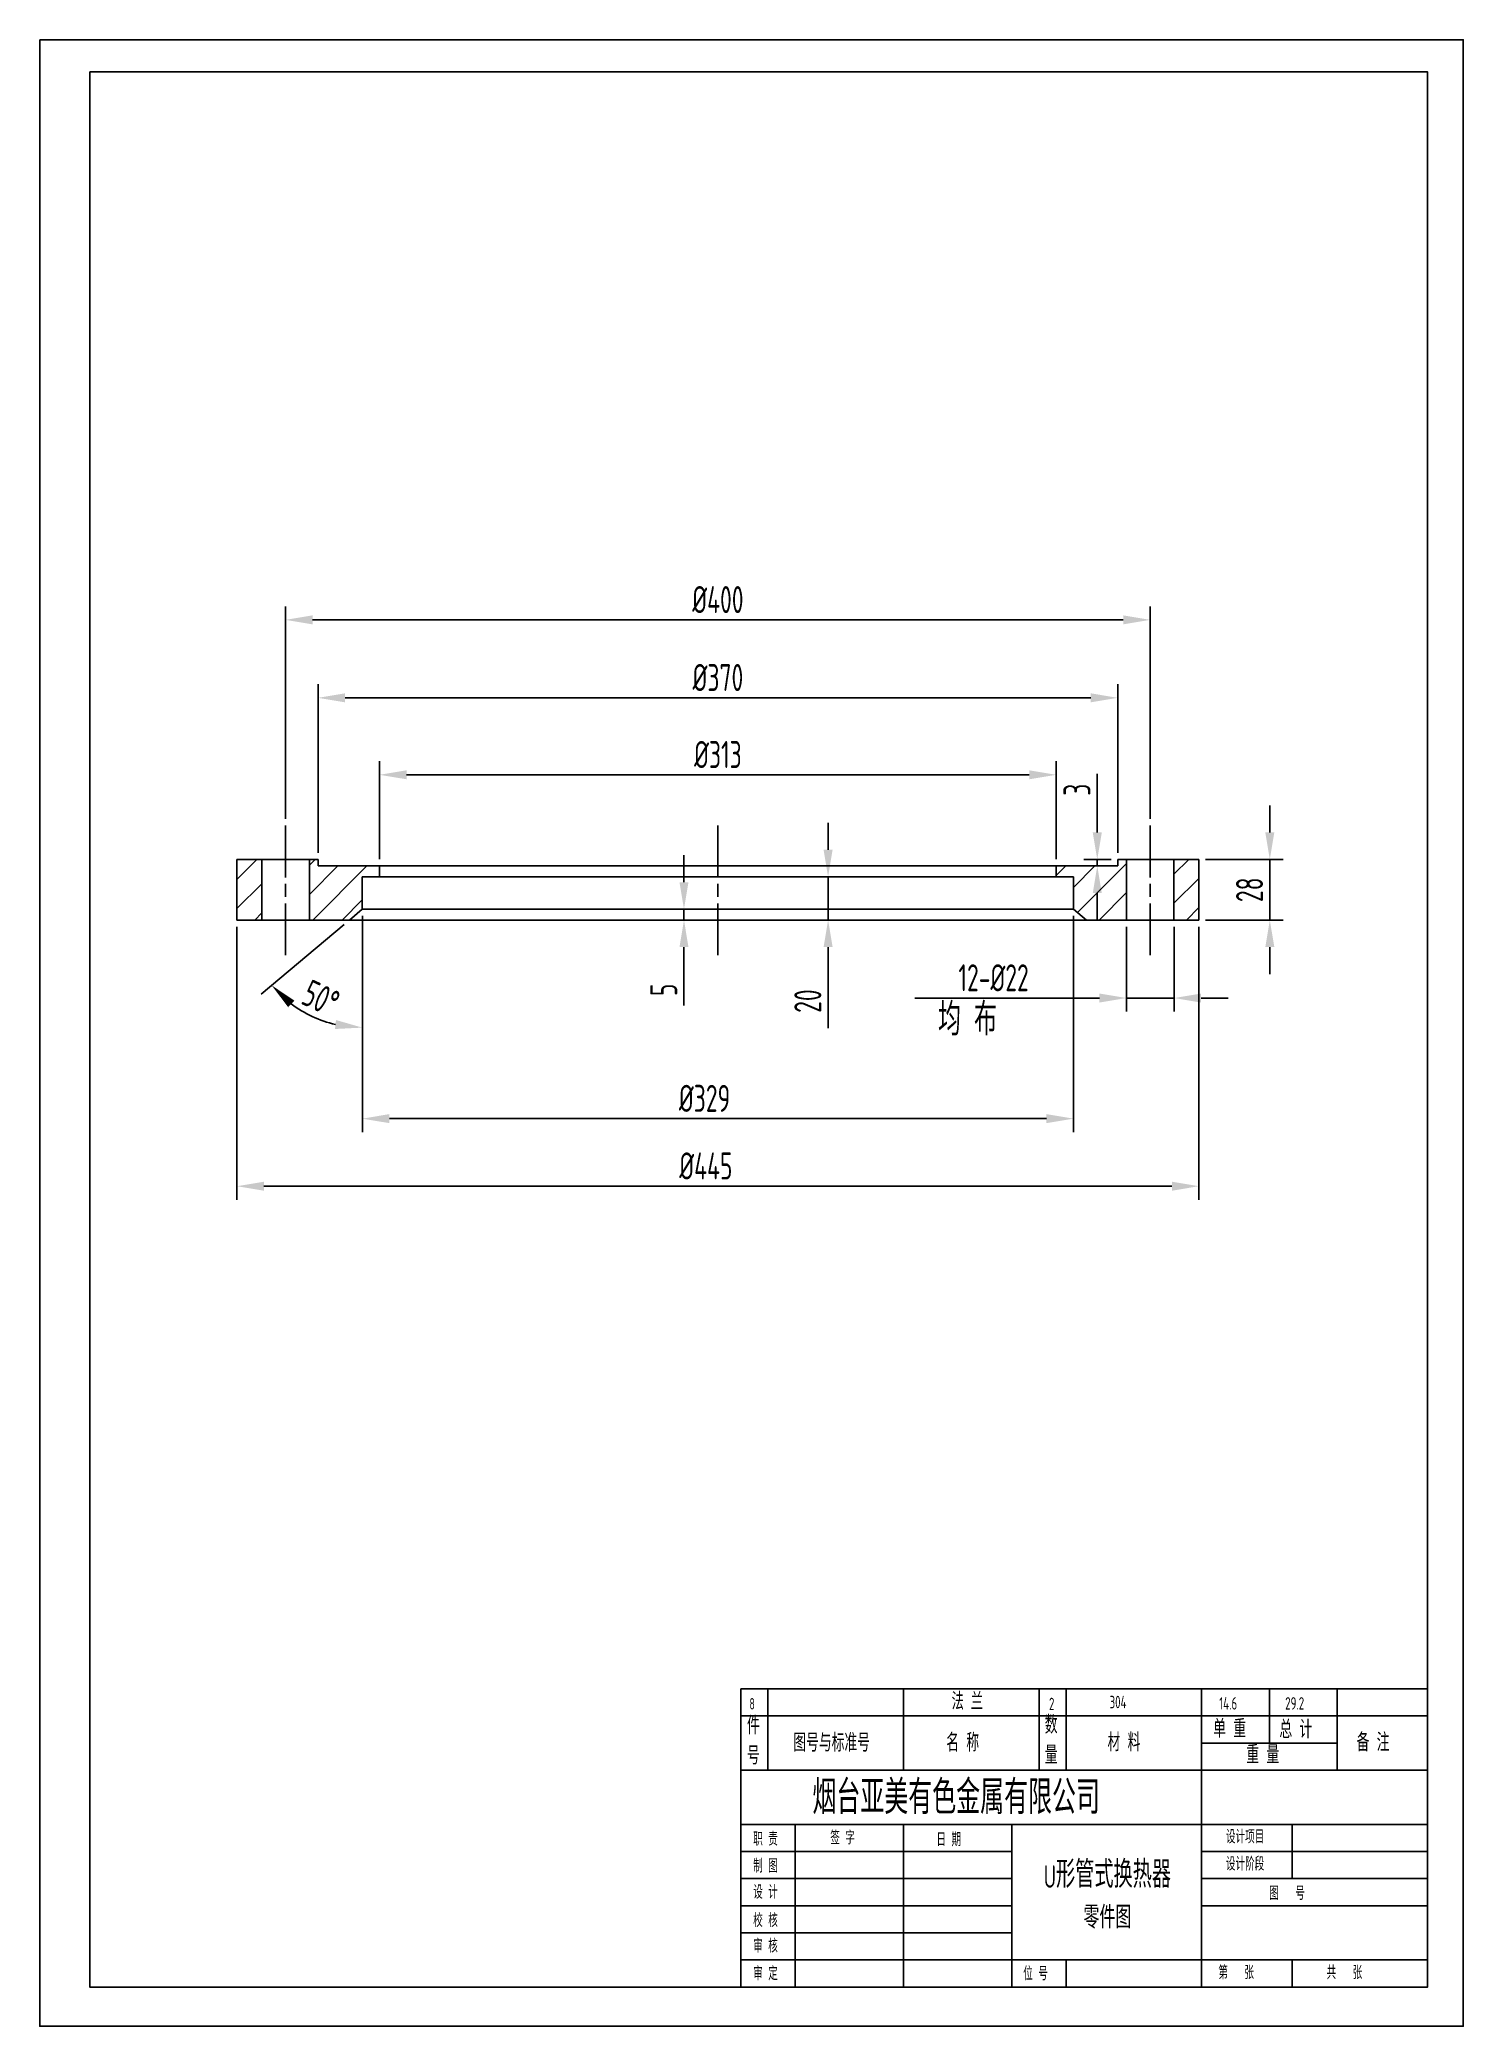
# Model space of a CAD drawing. Extents: x 1875 to 8428, y 2369 to 7964.
# Drawn here: x 6601 to 7259, y 3399 to 4318 of the extents above; entities that cross this region are included whole.
import ezdxf

# ---------------------------------------------------------------- set-up
doc = ezdxf.new("R2010")
doc.units = 0
doc.linetypes.add('ACAD_ISO08W100', pattern=[36, 24, -3, 6, -3])
doc.layers.get('DEFPOINTS').update_dxf_attribs({"linetype": 'CONTINUOUS'})
for name, color, linetype in [('中心线', 1, 'ACAD_ISO08W100'), ('实线', 6, 'CONTINUOUS'), ('文本', 4, 'CONTINUOUS'), ('标注', 3, 'CONTINUOUS')]:
    doc.layers.add(name, color=color, linetype=linetype)
doc.styles.get("Standard").update_dxf_attribs({"font": 'isocp.shx', "width": 0.707, "bigfont": 'hztxt.shx'})
doc.dimstyles.new('ISO-25', dxfattribs={"dimtxt": 2.5, "dimasz": 2.5, "dimexe": 1.25, "dimexo": 0.625, "dimtad": 1, "dimtxsty": 'STANDARD', "dimcen": 2.5, "dimazin": 3, "dimtfac": 1, "dimtmove": 0, "dimatfit": 3})

msp = doc.modelspace()

# ---------------------------------------------------------------- texts
at = {"layer": '文本'}
for s, insert, char_height, width, attachment_point in [('均 布', (7016.232, 3872.451), 15, 59.49103, 1), ('8', (6928.996, 3550.849), 5.225, 16.81669, 1), ('法 兰', (7022.534, 3553.387), 8, 260.80086, 1), ('2', (7067.597, 3551.032), 5.76, 30.789, 1), ('304', (7095.609, 3551.905), 5.76, 129.49487, 1), ('14.6', (7146.342, 3551.289), 5.76, 119.53372, 1), ('29.2', (7176.865, 3551.289), 5.76, 119.53372, 1), ('件\\P号', (6927.884, 3542.425), 8.361, 11.45025, 1), ('数\\P量', (7065.658, 3542.721), 8.361, 11.45025, 1), ('单 重', (7143.585, 3540.905), 8.3608, 85.66708, 1), ('总 计', (7174.187, 3540.573), 8.3608, 85.66708, 1), ('图号与标准号', (6949.313, 3534.424), 8.3608, 60.88768, 1), ('名 称', (7020.049, 3534.489), 8.3608, 85.66708, 1), ('材 料', (7094.687, 3534.633), 8.3608, 85.66708, 1), ('重 量', (7158.886, 3528.936), 8.3608, 85.66708, 1), ('备 注', (7209.907, 3534.633), 8.3608, 85.66708, 1), ('烟台亚美有色金属有限公司', (6958.148, 3512.851), 15.67642, 213.19926, 1), ('职 责', (6930.741, 3488.828), 6.2706, 40.75469, 1), ('签 字', (6966.401, 3489.396), 6.2706, 34.03398, 1), ('日 期', (7015.512, 3488.586), 6.2706, 34.43914, 1), ('设计项目', (7149.441, 3489.876), 6.2706, 41.80378, 1), ('制 图', (6930.741, 3476.38), 6.2706, 40.75469, 1), ('{\\H0.8267x;U}形管式换热器\\P{\\H0.8333x;零件图}', (7094.604, 3475.632), 12.54113, 84.09059, 2), ('设计阶段', (7149.441, 3477.335), 6.2706, 41.80378, 1), ('设 计', (6930.741, 3464.253), 6.2706, 40.75469, 1), ('图   号', (7169.514, 3463.744), 6.2706, 85.66708, 1), ('校 核', (6930.741, 3451.167), 6.2706, 40.75469, 1), ('审 核', (6930.741, 3439.358), 6.2706, 40.75469, 1), ('审 定', (6930.741, 3426.592), 6.2706, 40.75469, 1), ('位 号', (7055.649, 3426.57), 6.2706, 23.45875, 1), ('第   张', (7145.95, 3427.074), 6.2706, 85.66708, 1), ('共   张', (7196.041, 3427.074), 6.2706, 85.66708, 1)]:
    msp.add_mtext(s, dxfattribs=dict(at, insert=insert, char_height=char_height, width=width, attachment_point=attachment_point))

# ---------------------------------------------------------------- blocks, each defined once
blk = doc.blocks.new('*D65')
at = {"layer": 'DEFPOINTS', "color": 0}
for p in [(7070.92, 3978.02), (6757.92, 3935.83), (7070.92, 3935.83)]:
    blk.add_point(p, dxfattribs=at)
at = {"layer": '标注', "color": 3}
for p, q in [((6757.92, 3938.95), (6757.92, 3984.27)), ((7070.92, 3938.95), (7070.92, 3984.27)), ((6770.42, 3978.02), (7058.42, 3978.02))]:
    blk.add_line(p, q, dxfattribs=at)
for points in [[(6770.42, 3980.11), (6770.42, 3975.94), (6757.92, 3978.02)], [(7058.42, 3980.11), (7058.42, 3975.94), (7070.92, 3978.02)]]:
    blk.add_solid(points, dxfattribs=at)
at = {"layer": '标注', "color": 4, "insert": (6914.42, 3987.4), "char_height": 12.5, "attachment_point": 5}
blk.add_mtext('%%c313', dxfattribs=at)
blk = doc.blocks.new('*D66')
at = {"layer": 'DEFPOINTS', "color": 0}
for p in [(7099.42, 4013.63), (6729.42, 3938.83), (7099.42, 3938.83)]:
    blk.add_point(p, dxfattribs=at)
at = {"layer": '标注', "color": 3}
for p, q in [((6729.42, 3941.95), (6729.42, 4019.88)), ((7099.42, 3941.95), (7099.42, 4019.88)), ((6741.92, 4013.63), (7086.92, 4013.63))]:
    blk.add_line(p, q, dxfattribs=at)
for points in [[(6741.92, 4015.72), (6741.92, 4011.55), (6729.42, 4013.63)], [(7086.92, 4015.72), (7086.92, 4011.55), (7099.42, 4013.63)]]:
    blk.add_solid(points, dxfattribs=at)
at = {"layer": '标注', "color": 4, "insert": (6914.42, 4023.01), "char_height": 12.5, "attachment_point": 5}
blk.add_mtext('%%c370', dxfattribs=at)
blk = doc.blocks.new('*D67')
at = {"layer": 'DEFPOINTS', "color": 0}
for p in [(7089.92, 3938.83), (7099.42, 3938.83), (7099.42, 3935.83)]:
    blk.add_point(p, dxfattribs=at)
at = {"layer": '标注', "color": 3}
for p, q in [((7089.92, 3951.33), (7089.92, 3978.41)), ((7096.29, 3938.83), (7083.67, 3938.83)), ((7096.29, 3935.83), (7083.67, 3935.83)), ((7089.92, 3935.83), (7089.92, 3938.83)), ((7089.92, 3923.33), (7089.92, 3910.83))]:
    blk.add_line(p, q, dxfattribs=at)
for points in [[(7087.84, 3951.33), (7092.01, 3951.33), (7089.92, 3938.83)], [(7087.84, 3923.33), (7092.01, 3923.33), (7089.92, 3935.83)]]:
    blk.add_solid(points, dxfattribs=at)
at = {"layer": '标注', "color": 4, "insert": (7080.55, 3971.12), "char_height": 12.5, "attachment_point": 5, "rotation": 90}
blk.add_mtext('3', dxfattribs=at)
blk = doc.blocks.new('*D68')
at = {"layer": 'DEFPOINTS', "color": 0}
for p in [(6914.42, 3915.83), (6898.72, 3910.83), (6914.42, 3910.83)]:
    blk.add_point(p, dxfattribs=at)
at = {"layer": '标注', "color": 3}
for p, q in [((6898.72, 3928.33), (6898.72, 3940.83)), ((6911.29, 3915.83), (6892.47, 3915.83)), ((6898.72, 3915.83), (6898.72, 3910.83)), ((6911.29, 3910.83), (6892.47, 3910.83)), ((6898.72, 3898.33), (6898.72, 3871.25))]:
    blk.add_line(p, q, dxfattribs=at)
for points in [[(6896.64, 3928.33), (6900.8, 3928.33), (6898.72, 3915.83)], [(6896.64, 3898.33), (6900.8, 3898.33), (6898.72, 3910.83)]]:
    blk.add_solid(points, dxfattribs=at)
at = {"layer": '标注', "color": 4, "insert": (6889.35, 3878.54), "char_height": 12.5, "attachment_point": 5, "rotation": 90}
blk.add_mtext('5', dxfattribs=at)
blk = doc.blocks.new('*D69')
at = {"layer": 'DEFPOINTS', "color": 0}
for p in [(6914.42, 3930.83), (6914.42, 3910.83), (6965.39, 3910.83)]:
    blk.add_point(p, dxfattribs=at)
at = {"layer": '标注', "color": 3}
for p, q in [((6965.39, 3943.33), (6965.39, 3955.83)), ((6917.54, 3930.83), (6971.64, 3930.83)), ((6965.39, 3930.83), (6965.39, 3910.83)), ((6917.54, 3910.83), (6971.64, 3910.83)), ((6965.39, 3898.33), (6965.39, 3860.83))]:
    blk.add_line(p, q, dxfattribs=at)
for points in [[(6963.31, 3943.33), (6967.48, 3943.33), (6965.39, 3930.83)], [(6963.31, 3898.33), (6967.48, 3898.33), (6965.39, 3910.83)]]:
    blk.add_solid(points, dxfattribs=at)
at = {"layer": '标注', "color": 4, "insert": (6956.02, 3873.33), "char_height": 12.5, "attachment_point": 5, "rotation": 90}
blk.add_mtext('20', dxfattribs=at)
blk = doc.blocks.new('*D70')
at = {"layer": 'DEFPOINTS', "color": 0}
for p in [(7136.92, 3938.83), (7136.92, 3910.83), (7169.74, 3910.83)]:
    blk.add_point(p, dxfattribs=at)
at = {"layer": '标注', "color": 3}
for p, q in [((7169.74, 3951.33), (7169.74, 3963.83)), ((7140.04, 3938.83), (7175.99, 3938.83)), ((7169.74, 3938.83), (7169.74, 3910.83)), ((7140.04, 3910.83), (7175.99, 3910.83)), ((7169.74, 3898.33), (7169.74, 3885.83))]:
    blk.add_line(p, q, dxfattribs=at)
for points in [[(7167.66, 3951.33), (7171.83, 3951.33), (7169.74, 3938.83)], [(7167.66, 3898.33), (7171.83, 3898.33), (7169.74, 3910.83)]]:
    blk.add_solid(points, dxfattribs=at)
at = {"layer": '标注', "color": 4, "insert": (7160.37, 3924.83), "char_height": 12.5, "attachment_point": 5, "rotation": 90}
blk.add_mtext('28', dxfattribs=at)
blk = doc.blocks.new('*D71')
at = {"layer": 'DEFPOINTS', "color": 0}
for p in [(6749.92, 3930.83), (6749.92, 3915.83), (6749.92, 3915.83), (6743.96, 3910.83), (6719.82, 3870.07)]:
    blk.add_point(p, dxfattribs=at)
at = {"layer": '标注', "color": 3}
for p, q in [((6741.56, 3908.82), (6703.17, 3876.6)), ((6749.92, 3912.7), (6749.92, 3854.81))]:
    blk.add_line(p, q, dxfattribs=at)
blk.add_arc((6749.92, 3915.83), 54.77, 233.10441, 256.89559, dxfattribs=at)
for points in [[(6715.6, 3870.51), (6718.47, 3873.54), (6707.96, 3880.62)], [(6737.74, 3864.55), (6737.26, 3860.41), (6749.92, 3861.06)]]:
    blk.add_solid(points, dxfattribs=at)
at = {"layer": '标注', "color": 4, "insert": (6730.73, 3874.68), "char_height": 12.5, "attachment_point": 5, "rotation": 335}
blk.add_mtext('50°', dxfattribs=at)
blk = doc.blocks.new('*D72')
at = {"layer": 'DEFPOINTS', "color": 0}
for p in [(7114.42, 4049.71), (6714.42, 3954.52), (7114.42, 3954.52)]:
    blk.add_point(p, dxfattribs=at)
at = {"layer": '标注', "color": 3}
for p, q in [((6714.42, 3957.65), (6714.42, 4055.96)), ((7114.42, 3957.65), (7114.42, 4055.96)), ((6726.92, 4049.71), (7101.92, 4049.71))]:
    blk.add_line(p, q, dxfattribs=at)
for points in [[(6726.92, 4051.79), (6726.92, 4047.62), (6714.42, 4049.71)], [(7101.92, 4051.79), (7101.92, 4047.62), (7114.42, 4049.71)]]:
    blk.add_solid(points, dxfattribs=at)
at = {"layer": '标注', "color": 4, "insert": (6914.42, 4059.08), "char_height": 12.5, "attachment_point": 5}
blk.add_mtext('%%c400', dxfattribs=at)
blk = doc.blocks.new('*D73')
at = {"layer": 'DEFPOINTS', "color": 0}
for p in [(6691.92, 3910.83), (7136.92, 3910.83), (7136.92, 3787.68)]:
    blk.add_point(p, dxfattribs=at)
at = {"layer": '标注', "color": 3}
for p, q in [((6691.92, 3907.7), (6691.92, 3781.43)), ((7136.92, 3907.7), (7136.92, 3781.43)), ((6704.42, 3787.68), (7124.42, 3787.68))]:
    blk.add_line(p, q, dxfattribs=at)
for points in [[(6704.42, 3789.76), (6704.42, 3785.59), (6691.92, 3787.68)], [(7124.42, 3789.76), (7124.42, 3785.59), (7136.92, 3787.68)]]:
    blk.add_solid(points, dxfattribs=at)
at = {"layer": '标注', "color": 4, "insert": (6908.85, 3797.05), "char_height": 12.5, "attachment_point": 5}
blk.add_mtext('%%c445', dxfattribs=at)
blk = doc.blocks.new('*D74')
at = {"layer": 'DEFPOINTS', "color": 0}
for p in [(7103.42, 3910.83), (7125.42, 3910.83), (7103.42, 3874.74)]:
    blk.add_point(p, dxfattribs=at)
at = {"layer": '标注', "color": 3}
for p, q in [((7103.42, 3907.7), (7103.42, 3868.49)), ((7125.42, 3907.7), (7125.42, 3868.49)), ((7090.92, 3874.74), (7005.5, 3874.74)), ((7125.42, 3874.74), (7103.42, 3874.74)), ((7137.92, 3874.74), (7150.42, 3874.74))]:
    blk.add_line(p, q, dxfattribs=at)
for points in [[(7090.92, 3876.82), (7090.92, 3872.65), (7103.42, 3874.74)], [(7137.92, 3876.82), (7137.92, 3872.65), (7125.42, 3874.74)]]:
    blk.add_solid(points, dxfattribs=at)
at = {"layer": '标注', "color": 4, "insert": (7041.96, 3884.11), "char_height": 12.5, "attachment_point": 5}
blk.add_mtext('12-%%C22', dxfattribs=at)
blk = doc.blocks.new('*D75')
at = {"layer": 'DEFPOINTS', "color": 0}
for p in [(6749.92, 3915.83), (7078.92, 3915.83), (7078.92, 3818.94)]:
    blk.add_point(p, dxfattribs=at)
at = {"layer": '标注', "color": 3}
for p, q in [((6749.92, 3912.7), (6749.92, 3812.69)), ((7078.92, 3912.7), (7078.92, 3812.69)), ((6762.42, 3818.94), (7066.42, 3818.94))]:
    blk.add_line(p, q, dxfattribs=at)
for points in [[(6762.42, 3821.03), (6762.42, 3816.86), (6749.92, 3818.94)], [(7066.42, 3821.03), (7066.42, 3816.86), (7078.92, 3818.94)]]:
    blk.add_solid(points, dxfattribs=at)
at = {"layer": '标注', "color": 4, "insert": (6908.24, 3828.32), "char_height": 12.5, "attachment_point": 5}
blk.add_mtext('%%c329', dxfattribs=at)

# ---------------------------------------------------------------- dimensions: what is measured, and where the dimension line sits
at = {"layer": '标注'}
for base, p1, p2, text, picture, middle in [((7114.416, 4049.707), (6714.416, 3954.522), (7114.416, 3954.522), '%%c400', '*D72', (6914.416, 4059.082)), ((7099.416, 4013.634), (6729.416, 3938.829), (7099.416, 3938.829), '%%c370', '*D66', (6914.416, 4023.009)), ((7070.916, 3978.024), (6757.916, 3935.829), (7070.916, 3935.829), '%%c313', '*D65', (6914.416, 3987.399)), ((7103.416, 3874.737), (7125.416, 3910.829), (7103.416, 3910.829), '12-%%C22', '*D74', (7041.957, 3884.112))]:
    dim = msp.add_linear_dim(base=base, p1=p1, p2=p2, text=text, dimstyle='ISO-25', override={"dimscale": 5, "dimdsep": 46, "dimclrd": 3, "dimclre": 3, "dimclrt": 4}, dxfattribs=at)
    dim.commit()
    dim.dimension.update_dxf_attribs({"geometry": picture, "text_midpoint": middle})
for base, p1, p2, picture, middle in [((7089.924, 3938.829), (7099.416, 3935.829), (7099.416, 3938.829), '*D67', (7080.549, 3971.12)), ((7169.744, 3910.829), (7136.916, 3938.829), (7136.916, 3910.829), '*D70', (7160.369, 3924.829)), ((6965.393, 3910.829), (6914.416, 3930.829), (6914.416, 3910.829), '*D69', (6956.018, 3873.329)), ((6898.72, 3910.829), (6914.416, 3915.829), (6914.416, 3910.829), '*D68', (6889.345, 3878.537))]:
    dim = msp.add_linear_dim(base=base, p1=p1, p2=p2, angle=90, dimstyle='ISO-25', override={"dimscale": 5, "dimdsep": 46, "dimclrd": 3, "dimclre": 3, "dimclrt": 4}, dxfattribs=at)
    dim.commit()
    dim.dimension.update_dxf_attribs({"geometry": picture, "text_midpoint": middle})
dim = msp.add_angular_dim_2l(base=(6719.818, 3870.067), line1=((6749.916, 3915.829), (6749.916, 3930.829)), line2=((6743.957, 3910.829), (6749.916, 3915.829)), dimstyle='ISO-25', override={"dimscale": 5, "dimdec": 0, "dimdsep": 46, "dimclrd": 3, "dimclre": 3, "dimclrt": 4}, dxfattribs=at)
dim.commit()
dim.dimension.update_dxf_attribs({"geometry": '*D71', "text_midpoint": (6730.73, 3874.685)})
for base, p1, p2, text, picture, middle in [((7078.916, 3818.943), (6749.916, 3915.829), (7078.916, 3915.829), '%%c329', '*D75', (6908.239, 3818.943)), ((7136.916, 3787.676), (6691.916, 3910.829), (7136.916, 3910.829), '%%c445', '*D73', (6908.851, 3787.676))]:
    dim = msp.add_linear_dim(base=base, p1=p1, p2=p2, text=text, dimstyle='ISO-25', override={"dimscale": 5, "dimdsep": 46, "dimclrd": 3, "dimclre": 3, "dimclrt": 4}, dxfattribs=at)
    dim.commit()
    dim.dimension.update_dxf_attribs({"geometry": picture, "text_midpoint": middle, "dimtype": 160})

# ---------------------------------------------------------------- hatches: boundary and pattern name
at = {"layer": '实线'}
h = msp.add_hatch(dxfattribs=at)
h.set_pattern_fill('ANSI31', color=256, scale=3, style=0)
h.set_pattern_definition([(45, (-415.079, 28.535), (-6.735192, 6.735192), [])])
h.paths.add_polyline_path([(6703.416, 3938.829), (6691.916, 3938.829), (6691.916, 3910.829), (6703.416, 3910.829)])
h.paths.add_polyline_path([(6749.916, 3930.829), (6757.916, 3930.829), (6757.916, 3935.829), (6729.416, 3935.829), (6729.416, 3938.829), (6725.416, 3938.829), (6725.416, 3910.829), (6743.957, 3910.829), (6749.916, 3915.829)])
h.paths.add_polyline_path([(7078.916, 3915.829), (7084.874, 3910.829), (7103.416, 3910.829), (7103.416, 3938.829), (7099.416, 3938.829), (7099.416, 3935.829), (7070.916, 3935.829), (7070.916, 3930.829), (7078.916, 3930.829)])
h.paths.add_polyline_path([(7125.416, 3910.829), (7136.916, 3910.829), (7136.916, 3938.829), (7125.416, 3938.829)])

# ---------------------------------------------------------------- linework, layer by layer
at = {"layer": '中心线'}
for p, q in [((6714.416, 3954.522), (6714.416, 3894.579)), ((6914.416, 3954.522), (6914.416, 3894.579)), ((7114.416, 3954.522), (7114.416, 3894.579))]:
    msp.add_line(p, q, dxfattribs=at)
at = {"layer": '实线'}
for p, q in [((6691.916, 3938.829), (6691.916, 3910.829)), ((6729.416, 3938.829), (6691.916, 3938.829)), ((6703.416, 3910.829), (6703.416, 3938.829)), ((6725.416, 3910.829), (6725.416, 3938.829)), ((6729.416, 3935.829), (6729.416, 3938.829)), ((7099.416, 3935.829), (6729.416, 3935.829)), ((6757.916, 3930.829), (6757.916, 3935.829)), ((7070.916, 3930.829), (7070.916, 3935.829)), ((7099.416, 3935.829), (7099.416, 3938.829)), ((7099.416, 3935.829), (7099.416, 3938.829)), ((7099.416, 3938.829), (7136.916, 3938.829)), ((7099.416, 3935.829), (7099.416, 3938.829)), ((7103.416, 3910.829), (7103.416, 3938.829)), ((7125.416, 3910.829), (7125.416, 3938.829)), ((7136.916, 3910.829), (7136.916, 3938.829)), ((7136.916, 3938.829), (7136.916, 3910.829)), ((6749.916, 3915.829), (6749.916, 3930.829)), ((7070.916, 3930.829), (6749.916, 3930.829)), ((7070.916, 3930.829), (7078.916, 3930.829)), ((7078.916, 3915.829), (7078.916, 3930.829)), ((6743.957, 3910.829), (6749.916, 3915.829)), ((6749.916, 3915.829), (7078.916, 3915.829)), ((7084.874, 3910.829), (7078.916, 3915.829)), ((6743.957, 3910.829), (6691.916, 3910.829)), ((7084.874, 3910.829), (6743.957, 3910.829)), ((7136.916, 3910.829), (7084.874, 3910.829)), ((7084.874, 3910.829), (7136.916, 3910.829))]:
    msp.add_line(p, q, dxfattribs=at)
at = {"layer": '标注'}
for p, q in [((6925.018, 3417.179), (6925.018, 3555.131)), ((6925.018, 3555.131), (7242.727, 3555.131)), ((6925.018, 3555.131), (7242.727, 3555.131)), ((6937.559, 3517.508), (6937.559, 3555.131)), ((7000.265, 3517.508), (7000.265, 3555.131)), ((7062.971, 3517.508), (7062.971, 3555.131)), ((7075.512, 3517.508), (7075.512, 3555.131)), ((7138.217, 3492.425), (7138.217, 3555.131)), ((7169.57, 3530.049), (7169.57, 3555.131)), ((7200.923, 3517.508), (7200.923, 3555.131)), ((6925.018, 3542.59), (7242.727, 3542.59)), ((7138.217, 3530.049), (7200.923, 3530.049)), ((6925.018, 3517.508), (7242.727, 3517.508)), ((6925.018, 3417.179), (6925.018, 3492.425)), ((6925.018, 3417.179), (6925.018, 3492.425)), ((6925.018, 3492.425), (7242.727, 3492.425)), ((6950.1, 3417.179), (6950.1, 3492.425)), ((7000.265, 3417.179), (7000.265, 3492.425)), ((7050.43, 3417.179), (7050.43, 3492.425)), ((7138.217, 3417.179), (7138.217, 3492.425)), ((7180.021, 3467.343), (7180.021, 3492.425)), ((6925.018, 3479.884), (7050.43, 3479.884)), ((7138.217, 3479.884), (7242.727, 3479.884)), ((6925.018, 3467.343), (7050.43, 3467.343)), ((7138.217, 3467.343), (7242.727, 3467.343)), ((6925.018, 3454.802), (7050.43, 3454.802)), ((7138.217, 3454.802), (7242.727, 3454.802)), ((6925.018, 3442.261), (7050.43, 3442.261)), ((6925.018, 3429.72), (7242.727, 3429.72)), ((7075.512, 3417.179), (7075.512, 3429.72)), ((7180.021, 3417.179), (7180.021, 3429.72)), ((6925.018, 3417.179), (7211.374, 3417.179))]:
    msp.add_line(p, q, dxfattribs=at)
for points in [[(6600.672, 4318.108), (7259.241, 4318.108), (7259.241, 3399.021), (6600.672, 3399.021)], [(6623.792, 4303.252), (7242.727, 4303.252), (7242.727, 3417.179), (6623.792, 3417.179)]]:
    msp.add_lwpolyline(points, close=True, dxfattribs=at)

msp.set_redraw_order([(e.dxf.handle, doc.entitydb.next_handle()) for e in msp.query("TEXT MTEXT ATTDEF DIMENSION ARC_DIMENSION")])  # texts and dimensions are drawn at this point

doc.saveas('drawing.dxf')
